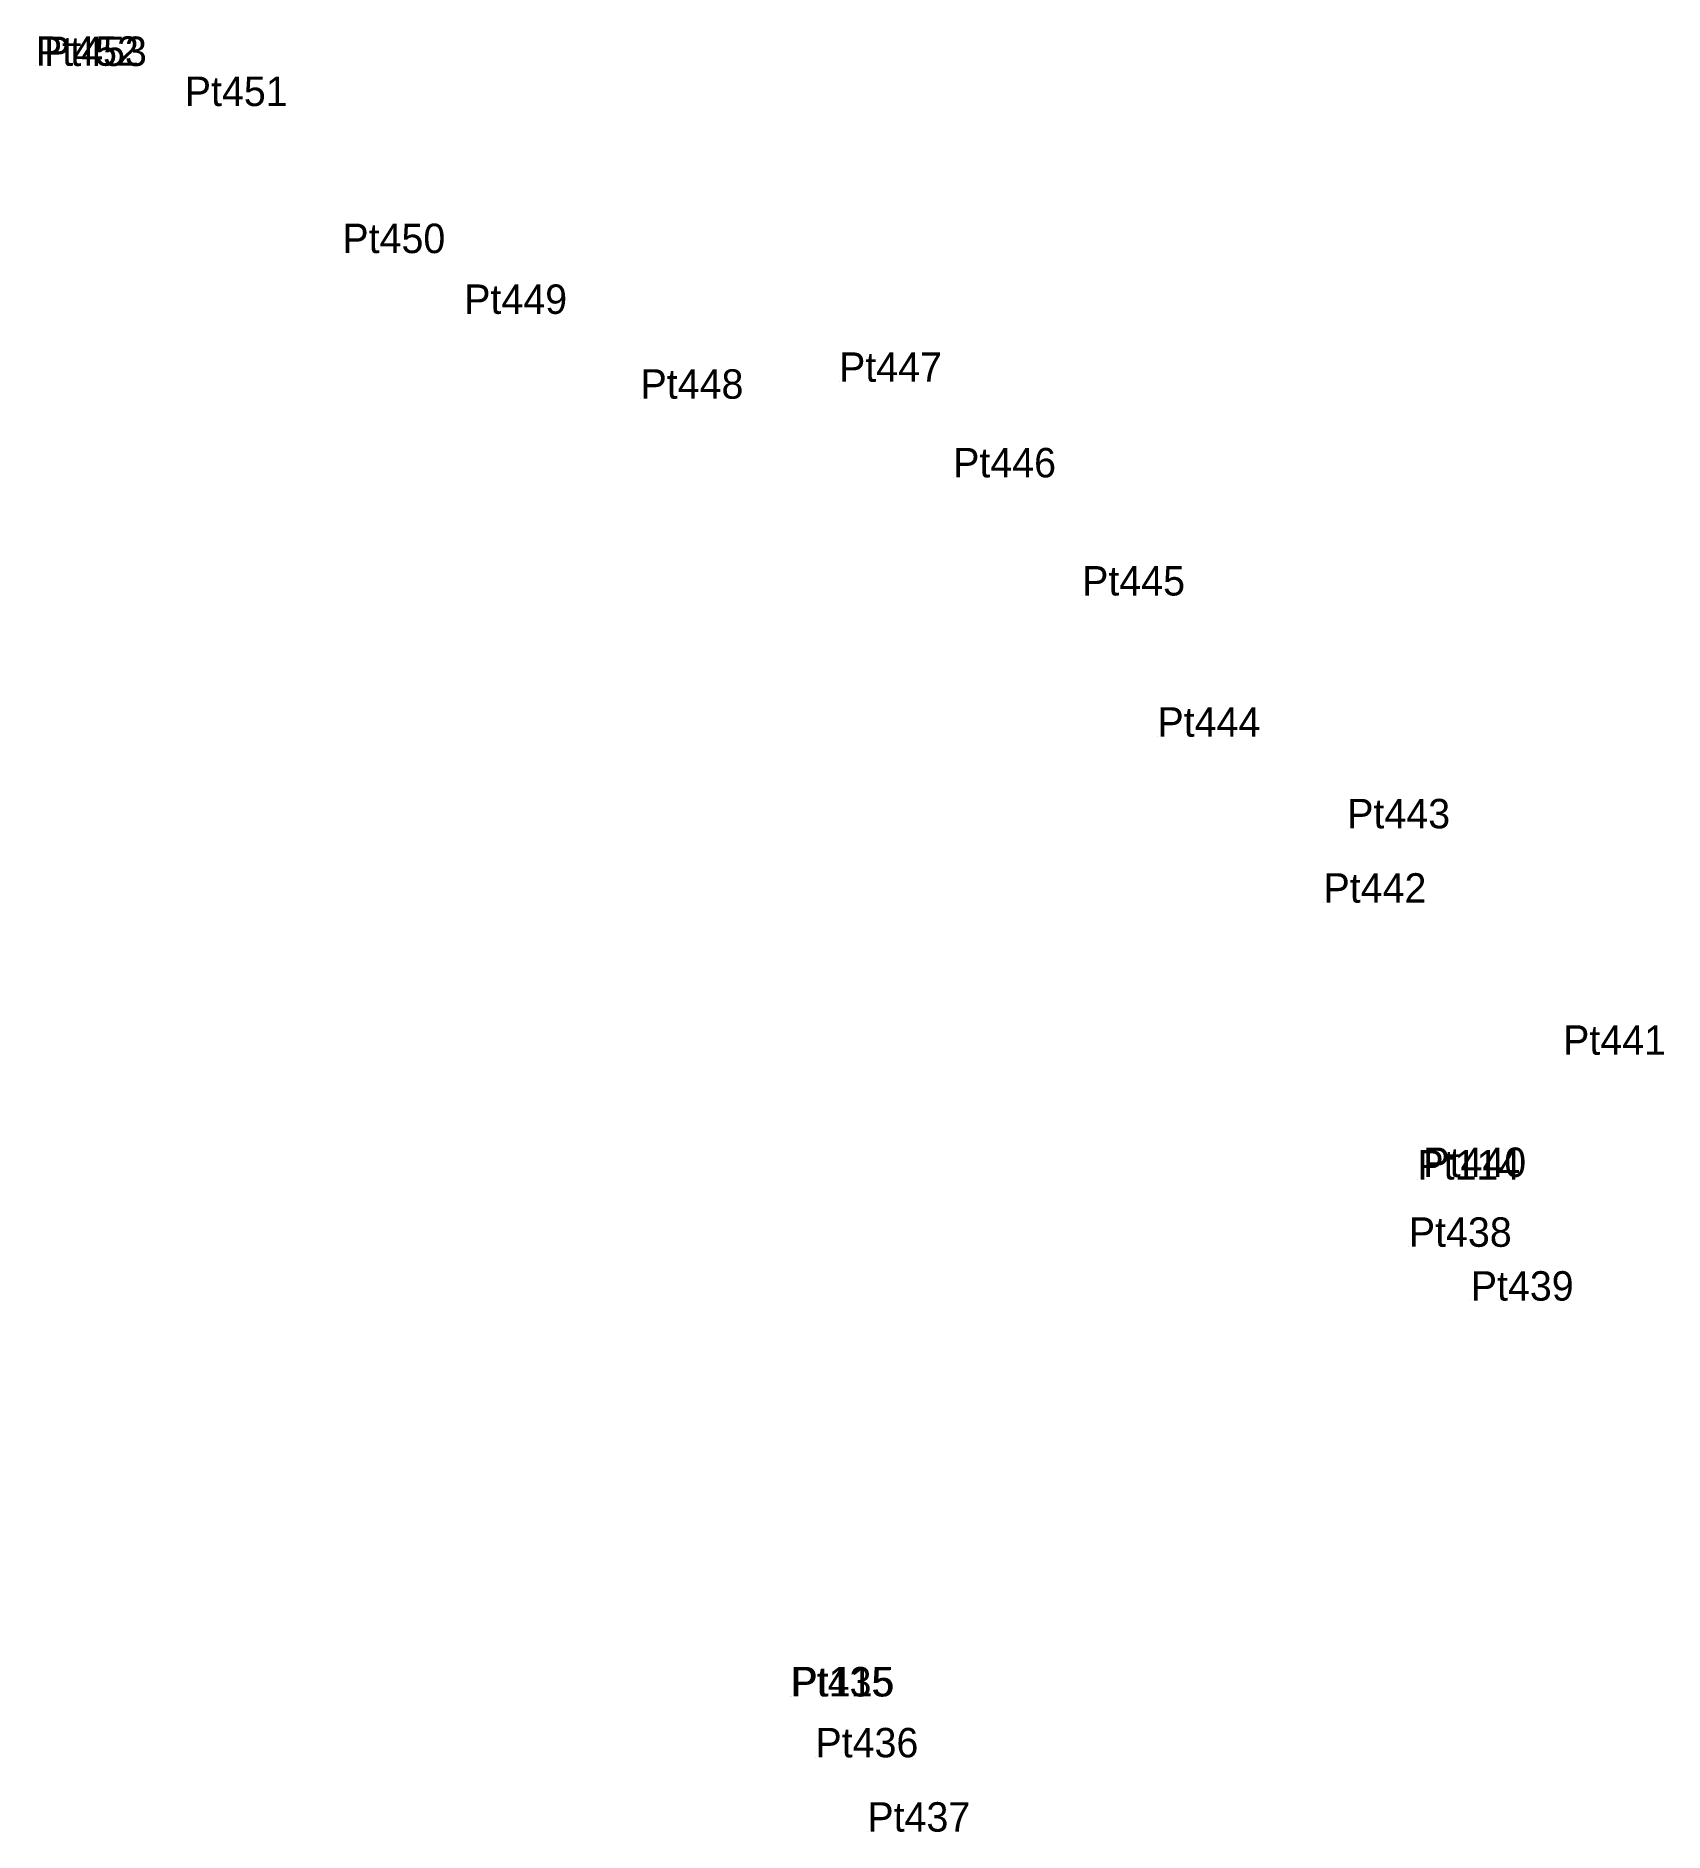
# Model space of a CAD drawing. Extents: x 0 to 667379, y 0 to 1854856.
# Drawn here: x 554358.2 to 554457.7, y 1840743.3 to 1840853.1 of the extents above; entities that cross this region are included whole.
import ezdxf

# ---------------------------------------------------------------- set-up
doc = ezdxf.new("R2010")
doc.units = 0
doc.layers.add('Level 12', color=7, linetype='Continuous')
doc.layers.add('Level 7', color=7, linetype='Continuous')

msp = doc.modelspace()

# ---------------------------------------------------------------- texts
at = {"layer": 'Level 12'}
for s, p in [('Pt452', (554358.16, 1840851.286)), ('Pt453', (554358.651, 1840851.274)), ('Pt451', (554367.259, 1840848.825)), ('Pt450', (554376.897, 1840839.832)), ('Pt449', (554384.346, 1840836.114)), ('Pt447', (554407.262, 1840831.961)), ('Pt448', (554395.124, 1840830.928)), ('Pt446', (554414.236, 1840826.119)), ('Pt445', (554422.123, 1840818.894)), ('Pt444', (554426.729, 1840810.261)), ('Pt443', (554438.332, 1840804.656)), ('Pt442', (554436.882, 1840800.112)), ('Pt441', (554451.53, 1840790.81)), ('Pt114', (554442.62, 1840783.181)), ('Pt440', (554442.98, 1840783.337)), ('Pt438', (554442.097, 1840779.068)), ('Pt439', (554445.885, 1840775.776)), ('Pt435', (554404.289, 1840751.57)), ('Pt115', (554404.352, 1840751.576)), ('Pt436', (554405.819, 1840747.848)), ('Pt437', (554408.993, 1840743.304))]:
    msp.add_text(s, height=1.8, dxfattribs=at).set_placement(p)

# ---------------------------------------------------------------- linework, layer by layer
at = {"layer": 'Level 7'}
for p, q in [((554358.16, 1840851.286), (554358.16, 1840851.286)), ((554358.651, 1840851.274), (554358.651, 1840851.274)), ((554367.259, 1840848.825), (554367.259, 1840848.825)), ((554376.897, 1840839.832), (554376.897, 1840839.832)), ((554384.346, 1840836.114), (554384.346, 1840836.114)), ((554407.262, 1840831.961), (554407.262, 1840831.961)), ((554395.124, 1840830.928), (554395.124, 1840830.928)), ((554414.236, 1840826.119), (554414.236, 1840826.119)), ((554422.123, 1840818.894), (554422.123, 1840818.894)), ((554426.729, 1840810.261), (554426.729, 1840810.261)), ((554438.332, 1840804.656), (554438.332, 1840804.656)), ((554436.882, 1840800.112), (554436.882, 1840800.112)), ((554451.53, 1840790.81), (554451.53, 1840790.81)), ((554442.62, 1840783.181), (554442.62, 1840783.181)), ((554442.98, 1840783.337), (554442.98, 1840783.337)), ((554442.097, 1840779.068), (554442.097, 1840779.068)), ((554445.885, 1840775.776), (554445.885, 1840775.776)), ((554404.289, 1840751.57), (554404.289, 1840751.57)), ((554404.352, 1840751.576), (554404.352, 1840751.576)), ((554405.819, 1840747.848), (554405.819, 1840747.848)), ((554408.993, 1840743.304), (554408.993, 1840743.304))]:
    msp.add_line(p, q, dxfattribs=at)

msp.set_redraw_order([(e.dxf.handle, doc.entitydb.next_handle()) for e in msp.query("TEXT MTEXT ATTDEF DIMENSION ARC_DIMENSION")])  # texts and dimensions are drawn at this point

doc.saveas('drawing.dxf')
